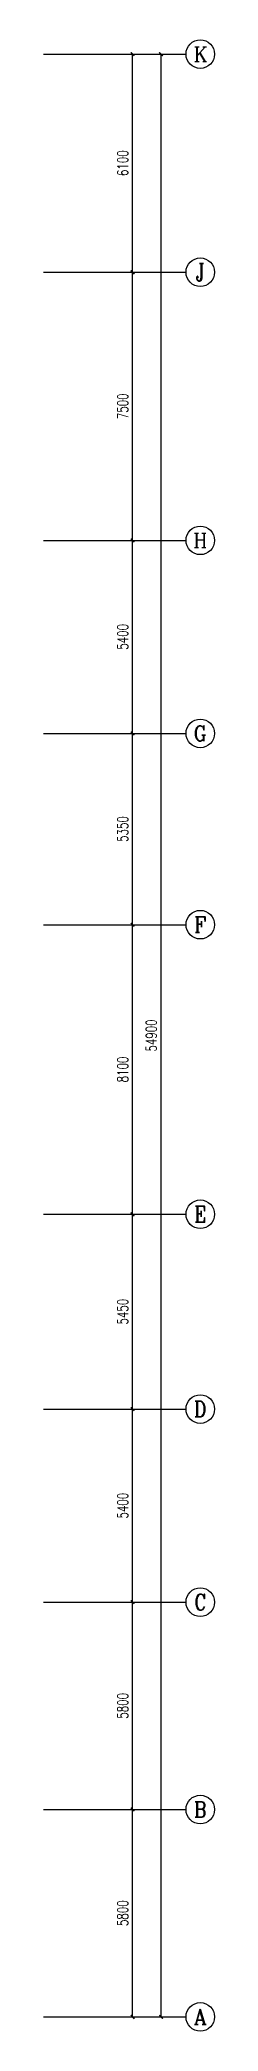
# Model space of a CAD drawing. Header units: millimetres. Extents: x -8252 to 341964, y -299084 to 206355.
# Drawn here: x 222433 to 227233, y 916 to 56616 of the extents above; entities that cross this region are included whole.
import ezdxf
from ezdxf.enums import TextEntityAlignment as Align

# ---------------------------------------------------------------- set-up
doc = ezdxf.new("R2010")
doc.units = ezdxf.units.MM
doc.header["$LTSCALE"] = 500
doc.header["$PDMODE"] = 2
doc.header["$PDSIZE"] = 200
doc.layers.add('AXIS', color=3, linetype='Continuous')
doc.layers.add('AXIS_TEXT', color=7, linetype='Continuous')
doc.styles.add('_TCH_AXIS', font='COMPLEX', dxfattribs={"bigfont": 'GBCBIG'})
doc.styles.add('_TCH_DIM_T3', font='SIMPLEX', dxfattribs={"width": 0.705882, "bigfont": 'GBCBIG'})
doc.styles.add('COMPLEX', font='COMPLEX')
doc.dimstyles.new('_TCH_ARCH&&100', dxfattribs={"dimtxt": 297.5, "dimasz": 100, "dimexe": 250, "dimexo": 300, "dimgap": 126.25, "dimtad": 1, "dimdec": 0, "dimzin": 0, "dimdsep": 46, "dimtxsty": '_TCH_DIM_T3', "dimblk": 'ARCHTICK', "dimcen": 0.09, "dimclrt": 7, "dimazin": 2, "dimtfac": 1, "dimtdec": 0, "dimtix": 1, "dimtmove": 2, "dimatfit": 3, "dimfxl": 100, "dimtolj": 1, "dimtzin": 0, "dimarcsym": 0})

msp = doc.modelspace()

# ---------------------------------------------------------------- blocks, each defined once
blk = doc.blocks.new('_AXISO')
blk.add_circle((0, 0), 0.5)
at = {"layer": 'AXIS_TEXT', "style": 'COMPLEX', "width": 1.041667}
blk.add_attdef('A', text='', height=0.56, dxfattribs=at).set_placement((-0.25, -0.28), (0.25, -0.28), align=Align.FIT)
blk = doc.blocks.new('_ArchTick')
at = {"color": 0, "linetype": 'ByBlock', "const_width": 0.4}
blk.add_lwpolyline([(-0.5, -0.5), (0.5, 0.5)], dxfattribs=at)
blk = doc.blocks.new('*D879')
at = {"layer": 'AXIS', "color": 0, "lineweight": -2, "transparency": 16777216}
for p, q in [((222733, 56216), (225983, 56216)), ((225733, 1316), (225733, 56216)), ((222733, 1316), (225983, 1316))]:
    blk.add_line(p, q, dxfattribs=at)
at = {"layer": 'Defpoints', "color": 0, "transparency": 16777216}
for p in [(222433, 56216), (225733, 56216), (222433, 1316)]:
    blk.add_point(p, dxfattribs=at)
at = {"layer": 'AXIS', "color": 0, "lineweight": -2, "transparency": 16777216, "xscale": 100, "yscale": 100, "zscale": 100}
for p, rotation in [((225733, 56216), 90), ((225733, 1316), 270)]:
    blk.add_blockref('_ArchTick', p, dxfattribs=dict(at, rotation=rotation))
at = {"layer": 'AXIS', "color": 7, "transparency": 16777216, "insert": (225458, 28766), "char_height": 297.5, "attachment_point": 5, "rotation": 90, "style": '_TCH_DIM_T3'}
blk.add_mtext('\\A1;54900', dxfattribs=at)
blk = doc.blocks.new('*D880')
at = {"layer": 'AXIS', "color": 0, "lineweight": -2, "transparency": 16777216}
for p, q in [((222733, 7116), (225183, 7116)), ((224933, 1316), (224933, 7116)), ((222733, 1316), (225183, 1316))]:
    blk.add_line(p, q, dxfattribs=at)
at = {"layer": 'Defpoints', "color": 0, "transparency": 16777216}
for p in [(222433, 7116), (224933, 7116), (222433, 1316)]:
    blk.add_point(p, dxfattribs=at)
at = {"layer": 'AXIS', "color": 0, "lineweight": -2, "transparency": 16777216, "xscale": 100, "yscale": 100, "zscale": 100}
for p, rotation in [((224933, 7116), 90), ((224933, 1316), 270)]:
    blk.add_blockref('_ArchTick', p, dxfattribs=dict(at, rotation=rotation))
at = {"layer": 'AXIS', "color": 7, "transparency": 16777216, "insert": (224658, 4216), "char_height": 297.5, "attachment_point": 5, "rotation": 90, "style": '_TCH_DIM_T3'}
blk.add_mtext('\\A1;5800', dxfattribs=at)
blk = doc.blocks.new('*D881')
at = {"layer": 'AXIS', "color": 0, "lineweight": -2, "transparency": 16777216}
for p, q in [((222733, 12916), (225183, 12916)), ((224933, 7116), (224933, 12916)), ((222733, 7116), (225183, 7116))]:
    blk.add_line(p, q, dxfattribs=at)
at = {"layer": 'Defpoints', "color": 0, "transparency": 16777216}
for p in [(222433, 12916), (224933, 12916), (222433, 7116)]:
    blk.add_point(p, dxfattribs=at)
at = {"layer": 'AXIS', "color": 0, "lineweight": -2, "transparency": 16777216, "xscale": 100, "yscale": 100, "zscale": 100}
for p, rotation in [((224933, 12916), 90), ((224933, 7116), 270)]:
    blk.add_blockref('_ArchTick', p, dxfattribs=dict(at, rotation=rotation))
at = {"layer": 'AXIS', "color": 7, "transparency": 16777216, "insert": (224658, 10016), "char_height": 297.5, "attachment_point": 5, "rotation": 90, "style": '_TCH_DIM_T3'}
blk.add_mtext('\\A1;5800', dxfattribs=at)
blk = doc.blocks.new('*D882')
at = {"layer": 'AXIS', "color": 0, "lineweight": -2, "transparency": 16777216}
for p, q in [((222733, 18316), (225183, 18316)), ((224933, 12916), (224933, 18316)), ((222733, 12916), (225183, 12916))]:
    blk.add_line(p, q, dxfattribs=at)
at = {"layer": 'Defpoints', "color": 0, "transparency": 16777216}
for p in [(222433, 18316), (224933, 18316), (222433, 12916)]:
    blk.add_point(p, dxfattribs=at)
at = {"layer": 'AXIS', "color": 0, "lineweight": -2, "transparency": 16777216, "xscale": 100, "yscale": 100, "zscale": 100}
for p, rotation in [((224933, 18316), 90), ((224933, 12916), 270)]:
    blk.add_blockref('_ArchTick', p, dxfattribs=dict(at, rotation=rotation))
at = {"layer": 'AXIS', "color": 7, "transparency": 16777216, "insert": (224658, 15616), "char_height": 297.5, "attachment_point": 5, "rotation": 90, "style": '_TCH_DIM_T3'}
blk.add_mtext('\\A1;5400', dxfattribs=at)
blk = doc.blocks.new('*D883')
at = {"layer": 'AXIS', "color": 0, "lineweight": -2, "transparency": 16777216}
for p, q in [((222733, 23766), (225183, 23766)), ((224933, 18316), (224933, 23766)), ((222733, 18316), (225183, 18316))]:
    blk.add_line(p, q, dxfattribs=at)
at = {"layer": 'Defpoints', "color": 0, "transparency": 16777216}
for p in [(222433, 23766), (224933, 23766), (222433, 18316)]:
    blk.add_point(p, dxfattribs=at)
at = {"layer": 'AXIS', "color": 0, "lineweight": -2, "transparency": 16777216, "xscale": 100, "yscale": 100, "zscale": 100}
for p, rotation in [((224933, 23766), 90), ((224933, 18316), 270)]:
    blk.add_blockref('_ArchTick', p, dxfattribs=dict(at, rotation=rotation))
at = {"layer": 'AXIS', "color": 7, "transparency": 16777216, "insert": (224658, 21041), "char_height": 297.5, "attachment_point": 5, "rotation": 90, "style": '_TCH_DIM_T3'}
blk.add_mtext('\\A1;5450', dxfattribs=at)
blk = doc.blocks.new('*D884')
at = {"layer": 'AXIS', "color": 0, "lineweight": -2, "transparency": 16777216}
for p, q in [((222733, 31866), (225183, 31866)), ((224933, 23766), (224933, 31866)), ((222733, 23766), (225183, 23766))]:
    blk.add_line(p, q, dxfattribs=at)
at = {"layer": 'Defpoints', "color": 0, "transparency": 16777216}
for p in [(222433, 31866), (224933, 31866), (222433, 23766)]:
    blk.add_point(p, dxfattribs=at)
at = {"layer": 'AXIS', "color": 0, "lineweight": -2, "transparency": 16777216, "xscale": 100, "yscale": 100, "zscale": 100}
for p, rotation in [((224933, 31866), 90), ((224933, 23766), 270)]:
    blk.add_blockref('_ArchTick', p, dxfattribs=dict(at, rotation=rotation))
at = {"layer": 'AXIS', "color": 7, "transparency": 16777216, "insert": (224658, 27816), "char_height": 297.5, "attachment_point": 5, "rotation": 90, "style": '_TCH_DIM_T3'}
blk.add_mtext('\\A1;8100', dxfattribs=at)
blk = doc.blocks.new('*D885')
at = {"layer": 'AXIS', "color": 0, "lineweight": -2, "transparency": 16777216}
for p, q in [((222733, 37216), (225183, 37216)), ((224933, 31866), (224933, 37216)), ((222733, 31866), (225183, 31866))]:
    blk.add_line(p, q, dxfattribs=at)
at = {"layer": 'Defpoints', "color": 0, "transparency": 16777216}
for p in [(222433, 37216), (224933, 37216), (222433, 31866)]:
    blk.add_point(p, dxfattribs=at)
at = {"layer": 'AXIS', "color": 0, "lineweight": -2, "transparency": 16777216, "xscale": 100, "yscale": 100, "zscale": 100}
for p, rotation in [((224933, 37216), 90), ((224933, 31866), 270)]:
    blk.add_blockref('_ArchTick', p, dxfattribs=dict(at, rotation=rotation))
at = {"layer": 'AXIS', "color": 7, "transparency": 16777216, "insert": (224658, 34541), "char_height": 297.5, "attachment_point": 5, "rotation": 90, "style": '_TCH_DIM_T3'}
blk.add_mtext('\\A1;5350', dxfattribs=at)
blk = doc.blocks.new('*D886')
at = {"layer": 'AXIS', "color": 0, "lineweight": -2, "transparency": 16777216}
for p, q in [((222733, 42616), (225183, 42616)), ((224933, 37216), (224933, 42616)), ((222733, 37216), (225183, 37216))]:
    blk.add_line(p, q, dxfattribs=at)
at = {"layer": 'Defpoints', "color": 0, "transparency": 16777216}
for p in [(222433, 42616), (224933, 42616), (222433, 37216)]:
    blk.add_point(p, dxfattribs=at)
at = {"layer": 'AXIS', "color": 0, "lineweight": -2, "transparency": 16777216, "xscale": 100, "yscale": 100, "zscale": 100}
for p, rotation in [((224933, 42616), 90), ((224933, 37216), 270)]:
    blk.add_blockref('_ArchTick', p, dxfattribs=dict(at, rotation=rotation))
at = {"layer": 'AXIS', "color": 7, "transparency": 16777216, "insert": (224658, 39916), "char_height": 297.5, "attachment_point": 5, "rotation": 90, "style": '_TCH_DIM_T3'}
blk.add_mtext('\\A1;5400', dxfattribs=at)
blk = doc.blocks.new('*D887')
at = {"layer": 'AXIS', "color": 0, "lineweight": -2, "transparency": 16777216}
for p, q in [((222733, 50116), (225183, 50116)), ((224933, 42616), (224933, 50116)), ((222733, 42616), (225183, 42616))]:
    blk.add_line(p, q, dxfattribs=at)
at = {"layer": 'Defpoints', "color": 0, "transparency": 16777216}
for p in [(222433, 50116), (224933, 50116), (222433, 42616)]:
    blk.add_point(p, dxfattribs=at)
at = {"layer": 'AXIS', "color": 0, "lineweight": -2, "transparency": 16777216, "xscale": 100, "yscale": 100, "zscale": 100}
for p, rotation in [((224933, 50116), 90), ((224933, 42616), 270)]:
    blk.add_blockref('_ArchTick', p, dxfattribs=dict(at, rotation=rotation))
at = {"layer": 'AXIS', "color": 7, "transparency": 16777216, "insert": (224658, 46366), "char_height": 297.5, "attachment_point": 5, "rotation": 90, "style": '_TCH_DIM_T3'}
blk.add_mtext('\\A1;7500', dxfattribs=at)
blk = doc.blocks.new('*D888')
at = {"layer": 'AXIS', "color": 0, "lineweight": -2, "transparency": 16777216}
for p, q in [((222733, 56216), (225183, 56216)), ((224933, 50116), (224933, 56216)), ((222733, 50116), (225183, 50116))]:
    blk.add_line(p, q, dxfattribs=at)
at = {"layer": 'Defpoints', "color": 0, "transparency": 16777216}
for p in [(222433, 56216), (224933, 56216), (222433, 50116)]:
    blk.add_point(p, dxfattribs=at)
at = {"layer": 'AXIS', "color": 0, "lineweight": -2, "transparency": 16777216, "xscale": 100, "yscale": 100, "zscale": 100}
for p, rotation in [((224933, 56216), 90), ((224933, 50116), 270)]:
    blk.add_blockref('_ArchTick', p, dxfattribs=dict(at, rotation=rotation))
at = {"layer": 'AXIS', "color": 7, "transparency": 16777216, "insert": (224658, 53166), "char_height": 297.5, "attachment_point": 5, "rotation": 90, "style": '_TCH_DIM_T3'}
blk.add_mtext('\\A1;6100', dxfattribs=at)

# ---------------------------------------------------------------- dimensions: what is measured, and where the dimension line sits
at = {"layer": 'AXIS'}
for p1, p2, distance, picture, middle in [((222433.088, 1316.423), (222433.088, 56216.423), -3300, '*D879', (225458.088, 28766.423)), ((222433.088, 50116.423), (222433.088, 56216.423), -2500, '*D888', (224658.088, 53166.423)), ((222433.088, 42616.423), (222433.088, 50116.423), -2500, '*D887', (224658.088, 46366.423)), ((222433.088, 37216.423), (222433.088, 42616.423), -2500, '*D886', (224658.088, 39916.423)), ((222433.088, 31866.423), (222433.088, 37216.423), -2500, '*D885', (224658.088, 34541.423)), ((222433.088, 23766.423), (222433.088, 31866.423), -2500, '*D884', (224658.088, 27816.423)), ((222433.088, 18316.423), (222433.088, 23766.423), -2500, '*D883', (224658.088, 21041.423)), ((222433.088, 12916.423), (222433.088, 18316.423), -2500, '*D882', (224658.088, 15616.423)), ((222433.088, 7116.423), (222433.088, 12916.423), -2500, '*D881', (224658.088, 10016.423)), ((222433.088, 1316.423), (222433.088, 7116.423), -2500, '*D880', (224658.088, 4216.423))]:
    dim = msp.add_aligned_dim(p1=p1, p2=p2, distance=distance, dimstyle='_TCH_ARCH&&100', dxfattribs=at)
    dim.commit()
    dim.dimension.update_dxf_attribs({"geometry": picture, "text_midpoint": middle})

# ---------------------------------------------------------------- linework, layer by layer
at = {"layer": 'AXIS'}
for p, q in [((222433.088, 56216.423), (226433.088, 56216.423)), ((222433.088, 50116.423), (226433.088, 50116.423)), ((222433.088, 42616.423), (226433.088, 42616.423)), ((222433.088, 37216.423), (226433.088, 37216.423)), ((222433.088, 31866.423), (226433.088, 31866.423)), ((222433.088, 23766.423), (226433.088, 23766.423)), ((222433.088, 18316.423), (226433.088, 18316.423)), ((222433.088, 12916.423), (226433.088, 12916.423)), ((222433.088, 7116.423), (226433.088, 7116.423)), ((222433.088, 1316.423), (226433.088, 1316.423))]:
    msp.add_line(p, q, dxfattribs=at)

# ---------------------------------------------------------------- block references
ref = msp.add_blockref('_AXISO', (226833.088, 56216.423), dxfattribs=dict(at, xscale=800, yscale=800, zscale=800))
ref.add_attrib('A', 'K', dxfattribs={"layer": 'AXIS_TEXT', "height": 415.26, "style": '_TCH_AXIS'}).set_placement((226645.232, 56008.793), (227020.944, 56008.793), align=Align.FIT)
ref = msp.add_blockref('_AXISO', (226833.088, 50116.423), dxfattribs=dict(at, xscale=800, yscale=800, zscale=800))
ref.add_attrib('A', 'J', dxfattribs={"layer": 'AXIS_TEXT', "height": 496.066, "style": '_TCH_AXIS'}).set_placement((226703.166, 49868.39), (226963.01, 49868.39), align=Align.FIT)
ref = msp.add_blockref('_AXISO', (226833.088, 42616.423), dxfattribs=dict(at, xscale=800, yscale=800, zscale=800))
ref.add_attrib('A', 'H', dxfattribs={"layer": 'AXIS_TEXT', "height": 405.517, "style": '_TCH_AXIS'}).set_placement((226639.985, 42413.665), (227026.192, 42413.665), align=Align.FIT)
ref = msp.add_blockref('_AXISO', (226833.088, 37216.423), dxfattribs=dict(at, xscale=800, yscale=800, zscale=800))
ref.add_attrib('A', 'G', dxfattribs={"layer": 'AXIS_TEXT', "height": 425.184, "style": '_TCH_AXIS'}).set_placement((226650.867, 37003.831), (227015.31, 37003.831), align=Align.FIT)
ref = msp.add_blockref('_AXISO', (226833.088, 31866.423), dxfattribs=dict(at, xscale=800, yscale=800, zscale=800))
ref.add_attrib('A', 'F', dxfattribs={"layer": 'AXIS_TEXT', "height": 445.442, "style": '_TCH_AXIS'}).set_placement((226663.396, 31643.702), (227002.78, 31643.702), align=Align.FIT)
ref = msp.add_blockref('_AXISO', (226833.088, 23766.423), dxfattribs=dict(at, xscale=800, yscale=800, zscale=800))
ref.add_attrib('A', 'E', dxfattribs={"layer": 'AXIS_TEXT', "height": 445.442, "style": '_TCH_AXIS'}).set_placement((226663.396, 23543.702), (227002.78, 23543.702), align=Align.FIT)
ref = msp.add_blockref('_AXISO', (226833.088, 18316.423), dxfattribs=dict(at, xscale=800, yscale=800, zscale=800))
ref.add_attrib('A', 'D', dxfattribs={"layer": 'AXIS_TEXT', "height": 435.257, "style": '_TCH_AXIS'}).set_placement((226656.913, 18098.795), (227009.264, 18098.795), align=Align.FIT)
ref = msp.add_blockref('_AXISO', (226833.088, 12916.423), dxfattribs=dict(at, xscale=800, yscale=800, zscale=800))
ref.add_attrib('A', 'C', dxfattribs={"layer": 'AXIS_TEXT', "height": 455.691, "style": '_TCH_AXIS'}).set_placement((226670.341, 12688.578), (226995.835, 12688.578), align=Align.FIT)
ref = msp.add_blockref('_AXISO', (226833.088, 7116.423), dxfattribs=dict(at, xscale=800, yscale=800, zscale=800))
ref.add_attrib('A', 'B', dxfattribs={"layer": 'AXIS_TEXT', "height": 435.257, "style": '_TCH_AXIS'}).set_placement((226656.913, 6898.795), (227009.264, 6898.795), align=Align.FIT)
ref = msp.add_blockref('_AXISO', (226833.088, 1316.423), dxfattribs=dict(at, xscale=800, yscale=800, zscale=800))
ref.add_attrib('A', 'A', dxfattribs={"layer": 'AXIS_TEXT', "height": 425.184, "style": '_TCH_AXIS'}).set_placement((226650.867, 1103.831), (227015.31, 1103.831), align=Align.FIT)

msp.set_redraw_order([(e.dxf.handle, doc.entitydb.next_handle()) for e in msp.query("TEXT MTEXT ATTDEF DIMENSION ARC_DIMENSION")])  # texts and dimensions are drawn at this point

doc.saveas('drawing.dxf')
